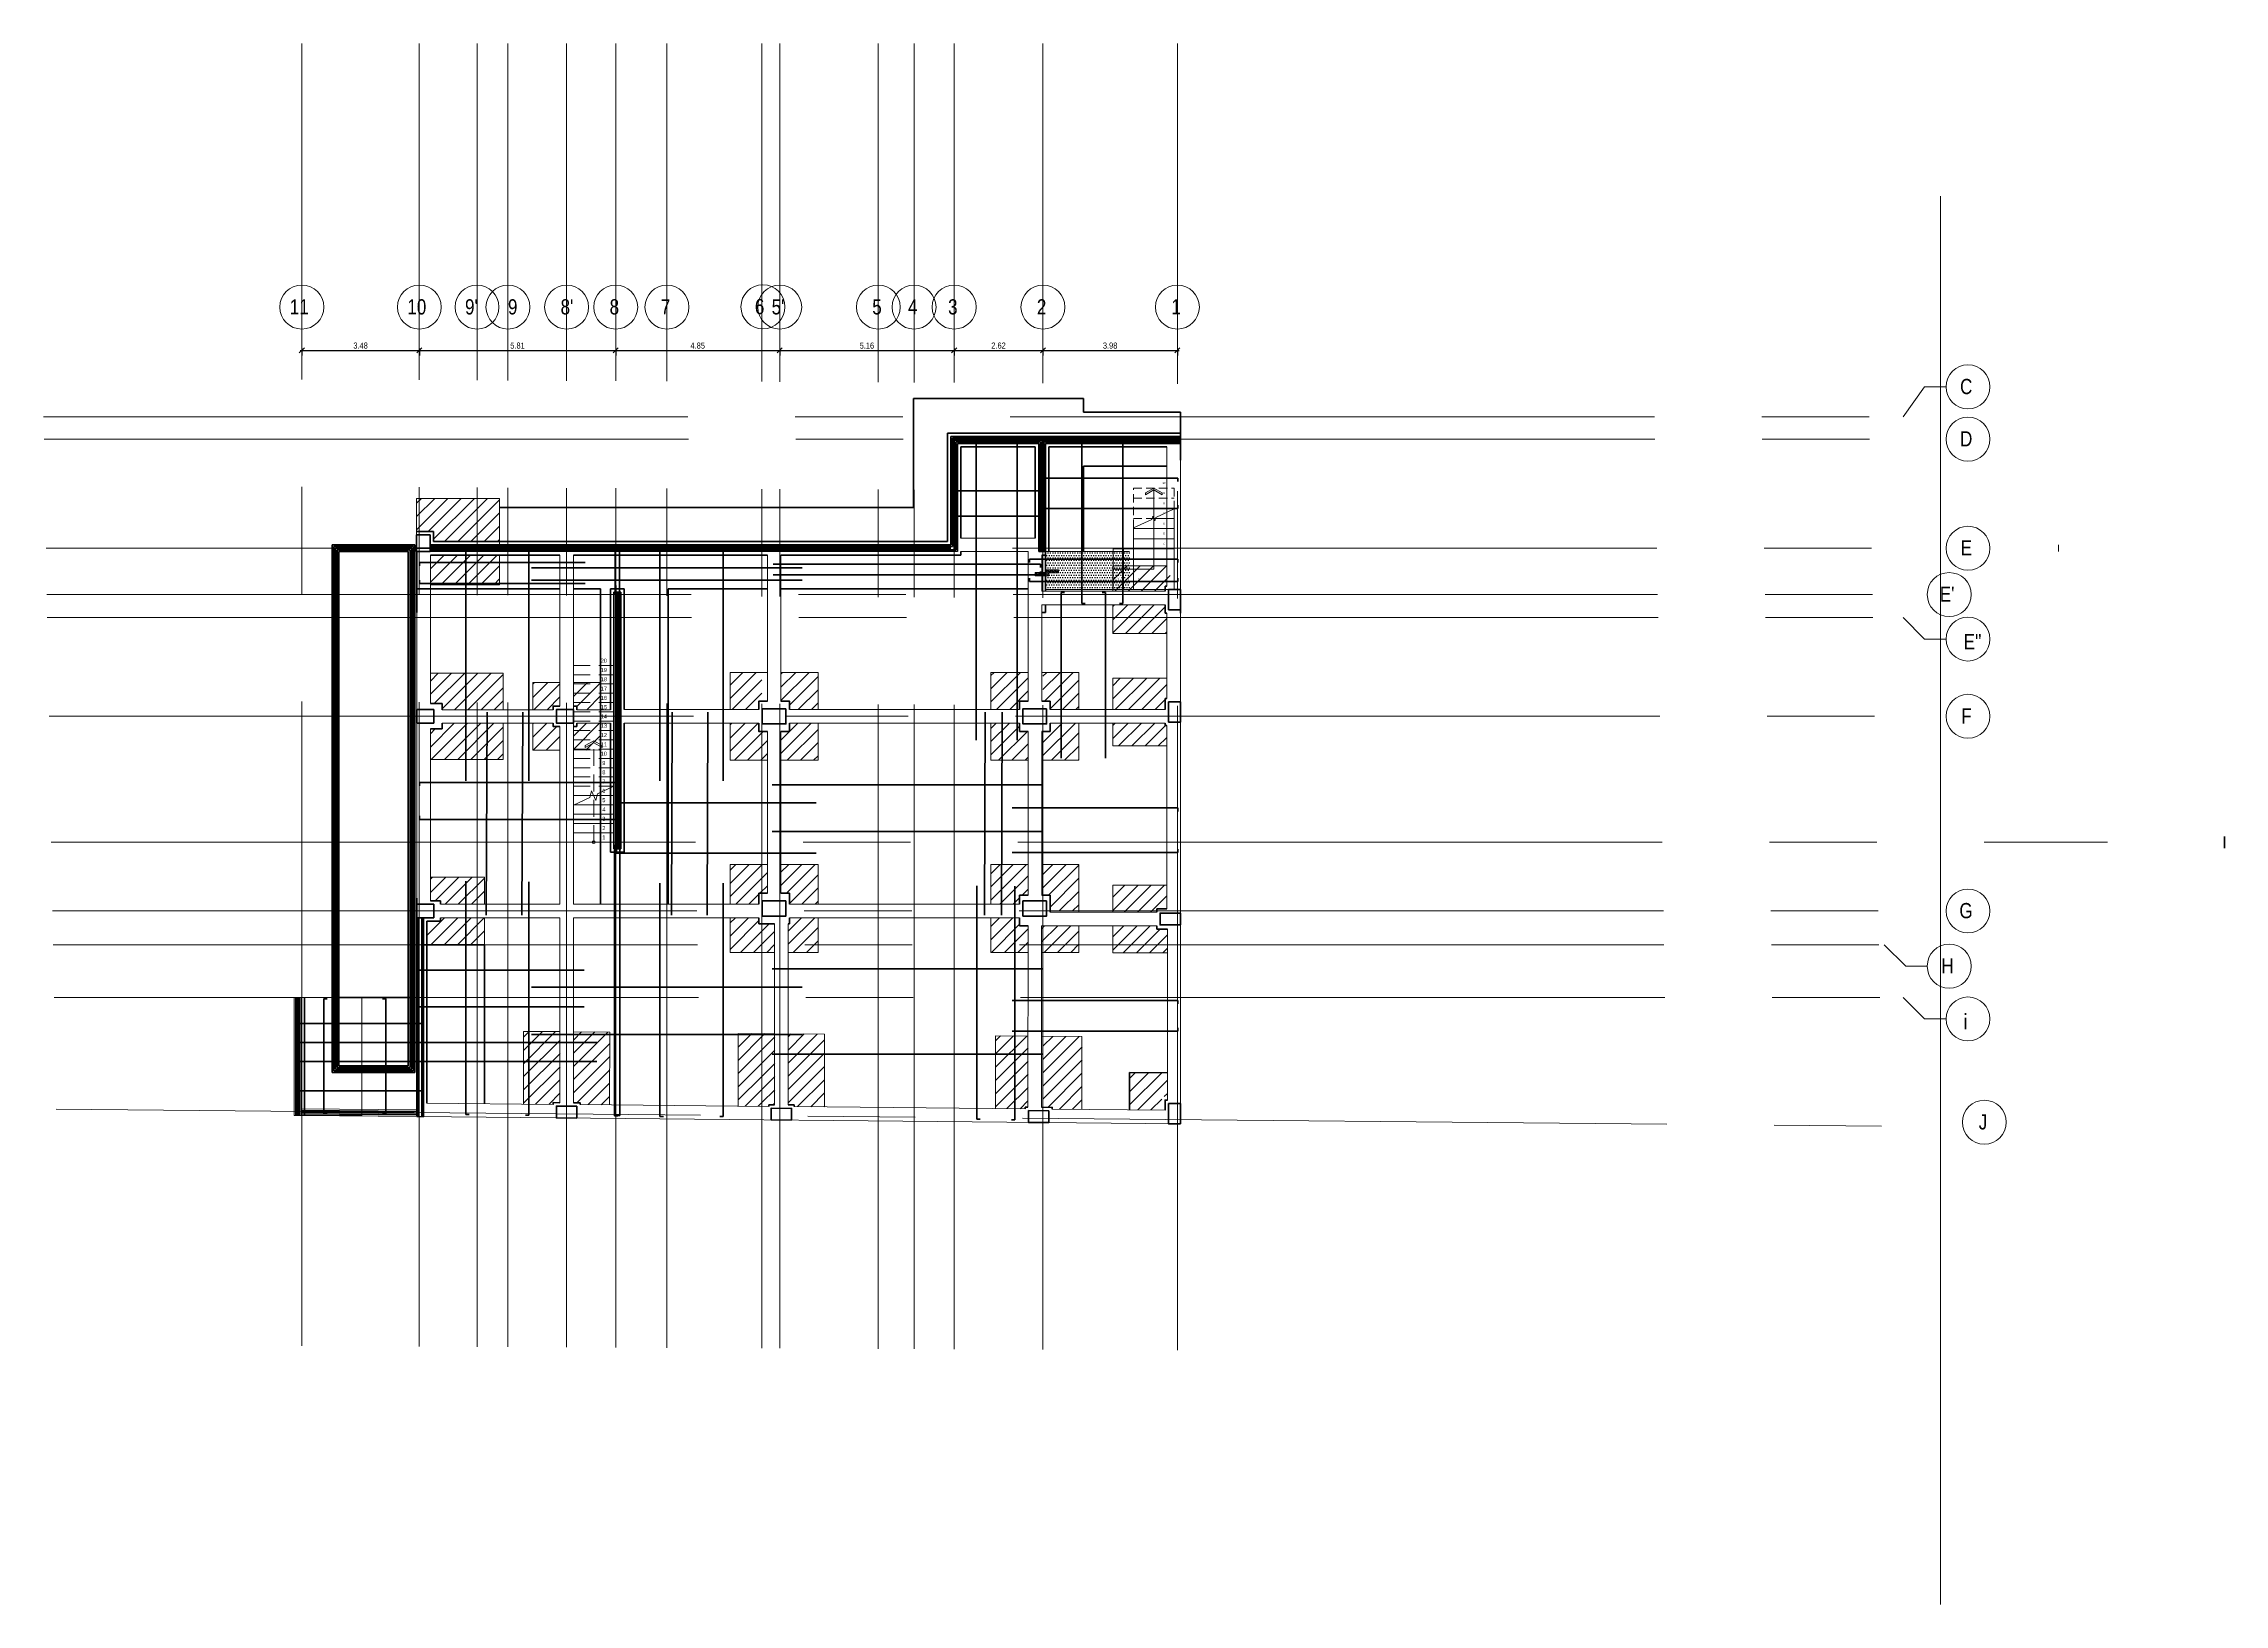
# Model space of a CAD drawing. Header units: millimetres. Extents: x 1130 to 2176, y -195 to 376.
# Drawn here: x 1835.4 to 1899.9, y 280.8 to 326.9 of the extents above; entities that cross this region are included whole.
import ezdxf

# ---------------------------------------------------------------- set-up
doc = ezdxf.new("R2010")
doc.units = ezdxf.units.MM
for name, pattern in [('Basculante', [0.003969, 0.002381, -0.001587]), ('CENTER2', [28.575, 19.05, -3.175, 3.175, -3.175]), ('DASHED', [0.75, 0.5, -0.25]), ('HIDDEN', [0.375, 0.25, -0.125])]:
    doc.linetypes.add(name, pattern=pattern)
for name, color, linetype, lineweight in [('A-ANNO-DIMS', 7, 'Continuous', 9), ('A-WALL', 1, 'Continuous', 9), ('EDIS-BORDE DE LOSA', 3, 'Continuous', 9), ('EDIS-COLUMNAS SOTANO', 7, 'Continuous', 40), ('EDIS-EJES COLUMNAS', 9, 'CENTER2', 15), ('EDIS-ESCALERA', 2, 'Continuous', 15), ('EDIS-PANTALLAS', 3, 'Continuous', 15), ('EDIS-PEDESTALES', 4, 'Continuous', 13), ('EDIS-PL-DIMENSION', 8, 'Continuous', 13), ('EDIS-REFUERZO HORIZONTAL', 7, 'Continuous', 40), ('EDIS-REFUERZO-VERTICAL', 7, 'Continuous', 40), ('EDIS-SIM', 42, 'Continuous', 15), ('EDIS-VIGAS DE CARGA', 4, 'Continuous', 13), ('EDIS-VIGAS RIOSTRAS', 6, 'Continuous', 13), ('EDIS-ZAPATAS F-1', 4, 'Continuous', 20), ('EDIS-ZAPATAS F-3', 2, 'Continuous', 20), ('EDIS-ZAPATAS-F-2', 1, 'Continuous', 20), ('S-GRID', 3, 'Continuous', 9), ('S-GRID-IDEN', 3, 'Continuous', 9), ('S-STRS-ANNO', 7, 'Continuous', 9), ('vista', 7, 'Continuous', 9)]:
    doc.layers.add(name, color=color, linetype=linetype, lineweight=lineweight)
for name, color, linetype in [('EDIS-COLUMNAS PB', 7, 'CENTER2'), ('EDIS-HATCH ESTRUCTURA', 8, 'Continuous'), ('EDIS-MURO PERIMETRAL', 3, 'Continuous'), ('TEXTURA', 8, 'Continuous')]:
    doc.layers.add(name, color=color, linetype=linetype)
doc.styles.add('ARIAL', font='arial.ttf')
doc.styles.add('Arial_2', font='arial.ttf', dxfattribs={"width": 0.8, "height": 0.18})
doc.dimstyles.new('Lineal_-_3_mm_Arial', dxfattribs={"dimscale": 0.3048, "dimtxt": 0.18, "dimasz": 0.492126, "dimexe": 0.492126, "dimexo": 0.164042, "dimgap": 0.164042, "dimtad": 1, "dimrnd": 0.01, "dimzin": 0, "dimdsep": 46, "dimtxsty": 'Arial_2', "dimblk1": 'OBLIQUE', "dimblk2": 'OBLIQUE', "dimsah": 1, "dimcen": 0.09, "dimdle": 0.164042, "dimclrt": 2, "dimazin": 0, "dimtfac": 1, "dimtix": 1, "dimtmove": 0, "dimatfit": 3, "dimfxl": 1, "dimtvp": 1, "dimtfill": 1, "dimtolj": 1, "dimtzin": 0, "dimarcsym": 2})

# ---------------------------------------------------------------- blocks, each defined once
blk = doc.blocks.new('Rejilla - M_Extremo inicial de rejilla - Círculo-45800-PLANTA SOTANO -3_25')
at = {"layer": 'S-GRID-IDEN'}
blk.add_circle((0, 0), 0.0065, dxfattribs=at)
blk = doc.blocks.new('_Oblique')
at = {"color": 0, "linetype": 'ByBlock', "lineweight": -2}
blk.add_line((-0.5, -0.5), (0.5, 0.5), dxfattribs=at)
blk = doc.blocks.new('*D255')
at = {"layer": 'A-ANNO-DIMS', "color": 0, "lineweight": -2, "transparency": 16777216}
for p, q in [((1862.271, 317.876), (1864.996, 317.876)), ((1862.321, 317.932), (1862.321, 317.726)), ((1864.946, 317.932), (1864.946, 317.726))]:
    blk.add_line(p, q, dxfattribs=at)
at = {"layer": 'Defpoints', "color": 0, "transparency": 16777216}
for p in [(1862.321, 317.982), (1864.946, 317.982), (1864.946, 317.876)]:
    blk.add_point(p, dxfattribs=at)
at = {"layer": 'A-ANNO-DIMS', "color": 0, "lineweight": -2, "transparency": 16777216, "xscale": 0.15, "yscale": 0.15, "zscale": 0.15, "rotation": 180}
blk.add_blockref('_Oblique', (1862.321, 317.876), dxfattribs=at)
at = {"layer": 'A-ANNO-DIMS', "color": 0, "lineweight": -2, "transparency": 16777216, "xscale": 0.15, "yscale": 0.15, "zscale": 0.15}
blk.add_blockref('_Oblique', (1864.946, 317.876), dxfattribs=at)
at = {"layer": 'A-ANNO-DIMS', "color": 2, "transparency": 16777216, "insert": (1863.633, 318.018), "char_height": 0.18, "width": 0.46109, "attachment_point": 5, "style": 'Arial_2', "bg_fill": 3, "box_fill_scale": 1.1, "bg_fill_color": 256, "bg_fill_true_color": 13158600, "bg_fill_transparency": 0}
blk.add_mtext('\\A1;2.62', dxfattribs=at)
blk = doc.blocks.new('*D256')
at = {"layer": 'A-ANNO-DIMS', "color": 0, "lineweight": -2, "transparency": 16777216}
for p, q in [((1864.896, 317.876), (1868.971, 317.876)), ((1864.946, 317.932), (1864.946, 317.726)), ((1868.921, 317.932), (1868.921, 317.726))]:
    blk.add_line(p, q, dxfattribs=at)
at = {"layer": 'Defpoints', "color": 0, "transparency": 16777216}
for p in [(1864.946, 317.982), (1868.921, 317.982), (1868.921, 317.876)]:
    blk.add_point(p, dxfattribs=at)
at = {"layer": 'A-ANNO-DIMS', "color": 0, "lineweight": -2, "transparency": 16777216, "xscale": 0.15, "yscale": 0.15, "zscale": 0.15, "rotation": 180}
blk.add_blockref('_Oblique', (1864.946, 317.876), dxfattribs=at)
at = {"layer": 'A-ANNO-DIMS', "color": 0, "lineweight": -2, "transparency": 16777216, "xscale": 0.15, "yscale": 0.15, "zscale": 0.15}
blk.add_blockref('_Oblique', (1868.921, 317.876), dxfattribs=at)
at = {"layer": 'A-ANNO-DIMS', "color": 2, "transparency": 16777216, "insert": (1866.933, 318.018), "char_height": 0.18, "width": 0.46109, "attachment_point": 5, "style": 'Arial_2', "bg_fill": 3, "box_fill_scale": 1.1, "bg_fill_color": 256, "bg_fill_true_color": 13158600, "bg_fill_transparency": 0}
blk.add_mtext('\\A1;3.98', dxfattribs=at)
blk = doc.blocks.new('*D257')
at = {"layer": 'A-ANNO-DIMS', "color": 0, "lineweight": -2, "transparency": 16777216}
for p, q in [((1842.984, 317.876), (1846.559, 317.876)), ((1843.034, 317.932), (1843.034, 317.726)), ((1846.509, 317.932), (1846.509, 317.726))]:
    blk.add_line(p, q, dxfattribs=at)
at = {"layer": 'Defpoints', "color": 0, "transparency": 16777216}
for p in [(1843.034, 317.982), (1846.509, 317.982), (1846.509, 317.876)]:
    blk.add_point(p, dxfattribs=at)
at = {"layer": 'A-ANNO-DIMS', "color": 0, "lineweight": -2, "transparency": 16777216, "xscale": 0.15, "yscale": 0.15, "zscale": 0.15, "rotation": 180}
blk.add_blockref('_Oblique', (1843.034, 317.876), dxfattribs=at)
at = {"layer": 'A-ANNO-DIMS', "color": 0, "lineweight": -2, "transparency": 16777216, "xscale": 0.15, "yscale": 0.15, "zscale": 0.15}
blk.add_blockref('_Oblique', (1846.509, 317.876), dxfattribs=at)
at = {"layer": 'A-ANNO-DIMS', "color": 2, "transparency": 16777216, "insert": (1844.772, 318.018), "char_height": 0.18, "width": 0.46109, "attachment_point": 5, "style": 'Arial_2', "bg_fill": 3, "box_fill_scale": 1.1, "bg_fill_color": 256, "bg_fill_true_color": 13158600, "bg_fill_transparency": 0}
blk.add_mtext('\\A1;3.48', dxfattribs=at)
blk = doc.blocks.new('*D258')
at = {"layer": 'A-ANNO-DIMS', "color": 0, "lineweight": -2, "transparency": 16777216}
for p, q in [((1846.459, 317.876), (1852.364, 317.876)), ((1846.509, 317.932), (1846.509, 317.726)), ((1852.314, 317.932), (1852.314, 317.726))]:
    blk.add_line(p, q, dxfattribs=at)
at = {"layer": 'Defpoints', "color": 0, "transparency": 16777216}
for p in [(1846.509, 317.982), (1852.314, 317.982), (1852.314, 317.876)]:
    blk.add_point(p, dxfattribs=at)
at = {"layer": 'A-ANNO-DIMS', "color": 0, "lineweight": -2, "transparency": 16777216, "xscale": 0.15, "yscale": 0.15, "zscale": 0.15, "rotation": 180}
blk.add_blockref('_Oblique', (1846.509, 317.876), dxfattribs=at)
at = {"layer": 'A-ANNO-DIMS', "color": 0, "lineweight": -2, "transparency": 16777216, "xscale": 0.15, "yscale": 0.15, "zscale": 0.15}
blk.add_blockref('_Oblique', (1852.314, 317.876), dxfattribs=at)
at = {"layer": 'A-ANNO-DIMS', "color": 2, "transparency": 16777216, "insert": (1849.412, 318.018), "char_height": 0.18, "width": 0.46109, "attachment_point": 5, "style": 'Arial_2', "bg_fill": 3, "box_fill_scale": 1.1, "bg_fill_color": 256, "bg_fill_true_color": 13158600, "bg_fill_transparency": 0}
blk.add_mtext('\\A1;5.81', dxfattribs=at)
blk = doc.blocks.new('*D259')
at = {"layer": 'A-ANNO-DIMS', "color": 0, "lineweight": -2, "transparency": 16777216}
for p, q in [((1852.264, 317.876), (1857.214, 317.876)), ((1852.314, 317.932), (1852.314, 317.726)), ((1857.164, 317.932), (1857.164, 317.726))]:
    blk.add_line(p, q, dxfattribs=at)
at = {"layer": 'Defpoints', "color": 0, "transparency": 16777216}
for p in [(1852.314, 317.982), (1857.164, 317.982), (1857.164, 317.876)]:
    blk.add_point(p, dxfattribs=at)
at = {"layer": 'A-ANNO-DIMS', "color": 0, "lineweight": -2, "transparency": 16777216, "xscale": 0.15, "yscale": 0.15, "zscale": 0.15, "rotation": 180}
blk.add_blockref('_Oblique', (1852.314, 317.876), dxfattribs=at)
at = {"layer": 'A-ANNO-DIMS', "color": 0, "lineweight": -2, "transparency": 16777216, "xscale": 0.15, "yscale": 0.15, "zscale": 0.15}
blk.add_blockref('_Oblique', (1857.164, 317.876), dxfattribs=at)
at = {"layer": 'A-ANNO-DIMS', "color": 2, "transparency": 16777216, "insert": (1854.739, 318.018), "char_height": 0.18, "width": 0.46109, "attachment_point": 5, "style": 'Arial_2', "bg_fill": 3, "box_fill_scale": 1.1, "bg_fill_color": 256, "bg_fill_true_color": 13158600, "bg_fill_transparency": 0}
blk.add_mtext('\\A1;4.85', dxfattribs=at)
blk = doc.blocks.new('*D260')
at = {"layer": 'A-ANNO-DIMS', "color": 0, "lineweight": -2, "transparency": 16777216}
for p, q in [((1857.114, 317.876), (1862.371, 317.876)), ((1857.164, 317.932), (1857.164, 317.726)), ((1862.321, 317.932), (1862.321, 317.726))]:
    blk.add_line(p, q, dxfattribs=at)
at = {"layer": 'Defpoints', "color": 0, "transparency": 16777216}
for p in [(1857.164, 317.982), (1862.321, 317.982), (1862.321, 317.876)]:
    blk.add_point(p, dxfattribs=at)
at = {"layer": 'A-ANNO-DIMS', "color": 0, "lineweight": -2, "transparency": 16777216, "xscale": 0.15, "yscale": 0.15, "zscale": 0.15, "rotation": 180}
blk.add_blockref('_Oblique', (1857.164, 317.876), dxfattribs=at)
at = {"layer": 'A-ANNO-DIMS', "color": 0, "lineweight": -2, "transparency": 16777216, "xscale": 0.15, "yscale": 0.15, "zscale": 0.15}
blk.add_blockref('_Oblique', (1862.321, 317.876), dxfattribs=at)
at = {"layer": 'A-ANNO-DIMS', "color": 2, "transparency": 16777216, "insert": (1859.742, 318.018), "char_height": 0.18, "width": 0.46109, "attachment_point": 5, "style": 'Arial_2', "bg_fill": 3, "box_fill_scale": 1.1, "bg_fill_color": 256, "bg_fill_true_color": 13158600, "bg_fill_transparency": 0}
blk.add_mtext('\\A1;5.16', dxfattribs=at)

msp = doc.modelspace()

# ---------------------------------------------------------------- hatches: boundary and pattern name
at = {"layer": 'EDIS-HATCH ESTRUCTURA'}
h = msp.add_hatch(dxfattribs=at)
h.set_pattern_fill('ANSI31', color=256, scale=0.01215, angle=-90, style=0)
h.set_pattern_definition([(315, (1869.7621, 878.732617), (0.027277528, 0.027277528), [])])
h.paths.add_polyline_path([(1865.021, 311.309), (1865.021, 311.392), (1865.41, 311.392), (1865.41, 311.295), (1865.118, 311.295), (1865.118, 311.212), (1864.72, 311.212), (1864.72, 311.309)])
at = {"layer": 'EDIS-ZAPATAS F-1'}
h = msp.add_hatch(dxfattribs=at)
h.set_pattern_fill('ANSI31', color=256, scale=0.087)
h.paths.add_polyline_path([(1856.639, 308.358), (1855.699, 308.358), (1855.699, 307.258), (1856.549, 307.258), (1856.549, 307.508), (1856.639, 307.508)])
h.paths.add_polyline_path([(1858.299, 308.358), (1857.199, 308.358), (1857.199, 307.508), (1857.449, 307.508), (1857.449, 307.258), (1858.299, 307.258)])
h.paths.add_polyline_path([(1858.299, 306.858), (1857.449, 306.858), (1857.449, 306.608), (1857.199, 306.608), (1857.199, 305.758), (1858.299, 305.758)])
h.paths.add_polyline_path([(1856.639, 306.608), (1856.549, 306.608), (1856.549, 306.858), (1855.699, 306.858), (1855.699, 305.758), (1856.639, 305.758)])
h.paths.add_polyline_path([(1856.799, 306.608), (1856.639, 306.608), (1856.639, 305.758), (1856.799, 305.758)])
h = msp.add_hatch(dxfattribs=at)
h.set_pattern_fill('ANSI31', color=256, scale=0.087)
h.paths.add_polyline_path([(1863.406, 307.258), (1863.406, 308.358), (1864.512, 308.358), (1864.512, 307.508), (1864.256, 307.508), (1864.256, 307.258)])
h.paths.add_polyline_path([(1866.006, 307.258), (1866.006, 308.358), (1864.946, 308.358), (1864.946, 307.508), (1865.156, 307.508), (1865.156, 307.258)])
h.paths.add_polyline_path([(1866.006, 306.858), (1865.156, 306.858), (1865.156, 306.608), (1864.946, 306.608), (1864.946, 305.758), (1866.006, 305.758)])
h.paths.add_polyline_path([(1864.256, 306.608), (1864.256, 306.858), (1863.406, 306.858), (1863.406, 305.758), (1864.512, 305.758), (1864.512, 306.608)])
h = msp.add_hatch(dxfattribs=at)
h.set_pattern_fill('ANSI31', color=256, scale=0.087)
h.paths.add_polyline_path([(1856.639, 302.677), (1855.699, 302.677), (1855.699, 301.502), (1856.549, 301.502), (1856.549, 301.827), (1856.639, 301.827)])
h.paths.add_polyline_path([(1856.799, 302.677), (1856.639, 302.677), (1856.639, 301.827), (1856.799, 301.827)])
h.paths.add_polyline_path([(1858.299, 302.677), (1857.199, 302.677), (1857.199, 301.827), (1857.449, 301.827), (1857.449, 301.502), (1858.299, 301.502)])
h.paths.add_polyline_path([(1858.299, 301.102), (1857.449, 301.102), (1857.449, 300.927), (1857.414, 300.927), (1857.414, 300.305), (1858.299, 300.305)])
h.paths.add_polyline_path([(1858.299, 300.305), (1857.414, 300.305), (1857.414, 300.077), (1858.299, 300.077)])
h.paths.add_polyline_path([(1856.639, 300.927), (1856.549, 300.927), (1856.549, 301.102), (1855.699, 301.102), (1855.699, 300.305), (1856.639, 300.305)])
h.paths.add_polyline_path([(1856.639, 300.305), (1855.699, 300.305), (1855.699, 300.077), (1856.639, 300.077)])
h.paths.add_polyline_path([(1857.014, 300.305), (1856.639, 300.305), (1856.639, 300.077), (1857.014, 300.077)])
h.paths.add_polyline_path([(1857.014, 300.927), (1856.639, 300.927), (1856.639, 300.305), (1857.014, 300.305)])
h = msp.add_hatch(dxfattribs=at)
h.set_pattern_fill('ANSI31', color=256, scale=0.087)
h.paths.add_polyline_path([(1866.006, 300.867), (1864.946, 300.867), (1864.946, 300.305), (1866.006, 300.305)])
h.paths.add_polyline_path([(1866.006, 300.305), (1864.946, 300.305), (1864.946, 300.077), (1866.006, 300.077)])
h.paths.add_polyline_path([(1864.946, 300.305), (1864.906, 300.305), (1864.906, 300.077), (1864.946, 300.077)])
h.paths.add_polyline_path([(1864.946, 300.867), (1864.906, 300.867), (1864.906, 300.305), (1864.946, 300.305)])
h.paths.add_polyline_path([(1864.506, 300.867), (1864.256, 300.867), (1864.256, 301.102), (1863.406, 301.102), (1863.406, 300.305), (1864.506, 300.305)])
h.paths.add_polyline_path([(1864.506, 300.305), (1863.406, 300.305), (1863.406, 300.077), (1864.505, 300.077)])
h.paths.add_polyline_path([(1866.006, 302.677), (1864.946, 302.677), (1864.946, 301.767), (1865.156, 301.767), (1865.156, 301.302), (1866.006, 301.302)])
h = msp.add_hatch(dxfattribs=at)
h.set_pattern_fill('ANSI31', color=256, scale=0.087)
h.paths.add_polyline_path([(1864.512, 301.767), (1864.256, 301.767), (1864.256, 301.502), (1863.406, 301.502), (1863.406, 302.677), (1864.512, 302.677)])
at = {"layer": 'EDIS-ZAPATAS F-3', "lineweight": 35}
h = msp.add_hatch(dxfattribs=at)
h.set_pattern_fill('ANSI31', color=5, scale=0.087)
h.paths.add_polyline_path([(1868.459, 295.814), (1868.626, 295.814), (1868.626, 296.515), (1867.509, 296.525), (1867.507, 295.425), (1868.459, 295.416)])
at = {"layer": 'EDIS-ZAPATAS-F-2'}
h = msp.add_hatch(dxfattribs=at)
h.set_pattern_fill('ANSI31', color=256, scale=0.087)
h.set_pattern_definition([(45, (-0.105, 5.16623), (-0.19532057, 0.19532057), [])])
h.paths.add_polyline_path([(1847.079, 311.827), (1846.834, 311.827), (1846.834, 310.949), (1848.879, 310.949), (1848.879, 311.827)])
h.paths.add_polyline_path([(1846.929, 312.524), (1846.929, 312.227), (1848.879, 312.227), (1848.879, 313.499), (1846.429, 313.499), (1846.429, 312.524)])
h = msp.add_hatch(dxfattribs=at)
h.set_pattern_fill('ANSI31', color=2, scale=0.087)
h.paths.add_polyline_path([(1868.708, 311.505), (1867.008, 311.51), (1867.009, 310.808), (1868.559, 310.808), (1868.559, 310.908), (1868.709, 310.908)])
h.paths.add_polyline_path([(1868.559, 310.808), (1867.009, 310.808), (1867.009, 310.758), (1868.559, 310.758)])
h.paths.add_polyline_path([(1868.609, 310.108), (1868.559, 310.108), (1868.559, 310.358), (1867.009, 310.358), (1867.009, 309.977), (1868.609, 309.977)])
h.paths.add_polyline_path([(1868.609, 309.977), (1867.009, 309.977), (1867.009, 309.508), (1868.609, 309.508)])
h.paths.add_polyline_path([(1868.61, 308.184), (1867.01, 308.182), (1867.009, 307.256), (1868.309, 307.258), (1868.609, 307.258)])
h.paths.add_polyline_path([(1868.584, 306.783), (1868.309, 306.858), (1867.009, 306.856), (1867.009, 306.182), (1868.609, 306.184)])
h.paths.add_polyline_path([(1868.626, 300.767), (1868.309, 300.767), (1868.309, 300.867), (1867.009, 300.867), (1867.009, 300.067), (1868.626, 300.067)])
h.paths.add_polyline_path([(1868.609, 302.067), (1867.009, 302.067), (1867.009, 301.302), (1868.309, 301.302), (1868.309, 301.367), (1868.609, 301.367)])
h.paths.add_polyline_path([(1868.309, 301.302), (1867.009, 301.302), (1867.009, 301.267), (1868.309, 301.267)])
h = msp.add_hatch(dxfattribs=at)
h.set_pattern_fill('ANSI31', color=256, scale=0.087)
h.paths.add_polyline_path([(1847.184, 306.683), (1846.834, 306.683), (1846.834, 305.783), (1848.984, 305.783), (1848.984, 306.854), (1847.184, 306.854)])
h.paths.add_polyline_path([(1847.184, 307.433), (1847.184, 307.254), (1848.984, 307.254), (1848.984, 308.333), (1846.834, 308.333), (1846.834, 307.433)])
h = msp.add_hatch(dxfattribs=at)
h.set_pattern_fill('ANSI31', color=2, scale=0.087)
h.paths.add_polyline_path([(1850.664, 308.058), (1849.864, 308.058), (1849.864, 307.254), (1850.464, 307.254), (1850.464, 307.358), (1850.664, 307.358)])
h.paths.add_polyline_path([(1850.664, 306.758), (1850.464, 306.758), (1850.464, 306.854), (1849.864, 306.854), (1849.864, 306.058), (1850.664, 306.058)])
h.paths.add_polyline_path([(1851.864, 306.639), (1851.064, 306.639), (1851.064, 306.058), (1851.864, 306.058)])
h.paths.add_polyline_path([(1851.864, 306.854), (1851.164, 306.854), (1851.164, 306.758), (1851.064, 306.758), (1851.064, 306.639), (1851.864, 306.639)])
h.paths.add_polyline_path([(1851.864, 307.464), (1851.064, 307.464), (1851.064, 307.358), (1851.164, 307.358), (1851.164, 307.254), (1851.864, 307.254)])
h.paths.add_polyline_path([(1851.864, 308.058), (1851.064, 308.058), (1851.064, 307.464), (1851.864, 307.464)])
h = msp.add_hatch(dxfattribs=at)
h.set_pattern_fill('ANSI31', color=2, scale=0.087)
h.paths.add_polyline_path([(1848.434, 302.301), (1846.834, 302.303), (1846.834, 301.602), (1847.034, 301.602), (1847.034, 301.502), (1848.434, 301.501)])
h.paths.add_polyline_path([(1846.734, 301.002), (1846.734, 300.305), (1848.434, 300.305), (1848.434, 301.099), (1847.034, 301.099), (1847.034, 301.002)])
h = msp.add_hatch(dxfattribs=at)
h.set_pattern_fill('ANSI31', color=256, scale=0.087)
h.paths.add_polyline_path([(1850.674, 297.738), (1849.599, 297.738), (1849.589, 295.588), (1850.464, 295.585), (1850.465, 295.635), (1850.664, 295.633)])
h.paths.add_polyline_path([(1852.141, 297.723), (1851.074, 297.728), (1851.064, 295.629), (1851.265, 295.627), (1851.264, 295.577), (1852.132, 295.573)])
h.paths.add_polyline_path([(1857.021, 297.673), (1856.646, 297.676), (1856.639, 295.527), (1856.839, 295.525), (1856.839, 295.573), (1857.014, 295.573)])
h.paths.add_polyline_path([(1856.646, 297.678), (1855.946, 297.679), (1855.939, 295.529), (1856.639, 295.527)])
h.paths.add_polyline_path([(1858.491, 297.663), (1857.424, 297.67), (1857.414, 295.567), (1857.589, 295.567), (1857.588, 295.518), (1858.481, 295.513)])
h.paths.add_polyline_path([(1864.512, 297.604), (1863.557, 297.611), (1863.547, 295.461), (1864.421, 295.454), (1864.422, 295.501), (1864.503, 295.501)])
h.paths.add_polyline_path([(1866.106, 297.591), (1864.956, 297.597), (1864.946, 295.496), (1865.222, 295.494), (1865.221, 295.447), (1866.095, 295.443)])
at = {"layer": 'TEXTURA'}
h = msp.add_hatch(dxfattribs=at)
h.set_pattern_fill('DOTS', color=256, scale=0.046)
h.paths.add_polyline_path([(1867.024, 311.928), (1865.021, 311.927), (1865.021, 311.707), (1867.024, 311.707)])
h.paths.add_polyline_path([(1867.009, 311.51), (1867.024, 311.51), (1867.024, 311.707), (1865.021, 311.707), (1865.021, 311.392), (1865.41, 311.392), (1865.41, 311.295), (1865.118, 311.295), (1865.118, 311.212), (1865.021, 311.212), (1865.021, 311.041), (1867.009, 311.041)])
h.paths.add_polyline_path([(1867.009, 311.041), (1865.021, 311.041), (1865.021, 310.808), (1867.009, 310.808)])
h.paths.add_polyline_path([(1867.324, 311.707), (1867.024, 311.707), (1867.024, 311.51), (1867.324, 311.509)])
h.paths.add_polyline_path([(1867.324, 311.928), (1867.024, 311.928), (1867.024, 311.707), (1867.324, 311.707)])
h.paths.add_polyline_path([(1867.51, 311.928), (1867.324, 311.928), (1867.324, 311.707), (1867.51, 311.707)])
h.paths.add_polyline_path([(1867.51, 311.707), (1867.324, 311.707), (1867.324, 311.509), (1867.51, 311.509)])
h.paths.add_polyline_path([(1867.51, 311.408), (1867.324, 311.408), (1867.324, 311.041), (1867.51, 311.041)])
h.paths.add_polyline_path([(1867.51, 311.041), (1867.324, 311.041), (1867.324, 310.808), (1867.51, 310.808)])
h.paths.add_polyline_path([(1867.324, 311.041), (1867.024, 311.041), (1867.024, 310.808), (1867.324, 310.808)])
h.paths.add_polyline_path([(1867.324, 311.408), (1867.024, 311.408), (1867.024, 311.041), (1867.324, 311.041)])
h.paths.add_polyline_path([(1867.324, 311.509), (1867.024, 311.51), (1867.024, 311.408), (1867.324, 311.408)])
h.paths.add_polyline_path([(1867.51, 311.509), (1867.324, 311.509), (1867.324, 311.408), (1867.51, 311.408)])
h.paths.add_polyline_path([(1867.434, 311.046), (1867.51, 311.046), (1867.51, 311.169), (1867.434, 311.169)], flags=24)
h.paths.add_polyline_path([(1867.128, 311.046), (1867.204, 311.046), (1867.204, 311.169), (1867.128, 311.169)], flags=24)

# ---------------------------------------------------------------- linework, layer by layer
at = {"layer": 'A-WALL', "lineweight": 35}
for p, q in [((1862.424, 312.127), (1862.421, 312.127)), ((1852.264, 310.212), (1852.264, 303.139))]:
    msp.add_line(p, q, dxfattribs=at)
at = {"layer": 'EDIS-BORDE DE LOSA'}
for p, q in [((1842.81, 295.253), (1842.81, 298.745)), ((1843.01, 295.251), (1843.01, 298.745)), ((1843.01, 295.451), (1846.436, 295.422)), ((1842.96, 295.251), (1842.81, 295.253)), ((1843.01, 295.251), (1846.434, 295.222))]:
    msp.add_line(p, q, dxfattribs=at)
at = {"layer": 'EDIS-BORDE DE LOSA', "linetype": 'CENTER2'}
msp.add_lwpolyline([(1868.659, 310.808), (1865.021, 310.808), (1865.021, 311.927), (1867.51, 311.928)], dxfattribs=at)
at = {"layer": 'EDIS-BORDE DE LOSA'}
msp.add_lwpolyline([(1865.41, 311.392), (1865.021, 311.392), (1865.021, 311.309), (1864.72, 311.309), (1864.72, 311.212), (1865.118, 311.212), (1865.118, 311.295), (1865.41, 311.295), (1865.41, 311.392)], dxfattribs=at)
at = {"layer": 'EDIS-COLUMNAS PB', "lineweight": 35}
msp.add_lwpolyline([(1846.429, 311.927), (1846.829, 311.927), (1846.829, 312.424), (1846.429, 312.424)], close=True, dxfattribs=at)
at = {"layer": 'EDIS-COLUMNAS SOTANO', "lineweight": 35}
for points in [[(1869.009, 310.808), (1868.659, 310.808), (1868.659, 310.208), (1869.009, 310.208)], [(1851.064, 307.258), (1850.564, 307.258), (1850.564, 306.858), (1851.064, 306.858)], [(1857.349, 307.283), (1856.649, 307.283), (1856.649, 306.833), (1857.349, 306.833)], [(1865.056, 307.283), (1864.356, 307.283), (1864.356, 306.833), (1865.056, 306.833)], [(1868.659, 306.883), (1869.009, 306.883), (1869.009, 307.483), (1868.659, 307.483)], [(1846.434, 301.502), (1846.434, 301.102), (1846.934, 301.102), (1846.934, 301.502)], [(1857.349, 301.602), (1856.649, 301.602), (1856.649, 301.152), (1857.349, 301.152)], [(1865.056, 301.602), (1864.356, 301.602), (1864.356, 301.152), (1865.056, 301.152)], [(1869.009, 301.242), (1868.409, 301.242), (1868.409, 300.892), (1869.009, 300.892)], [(1851.161, 295.178), (1851.164, 295.528), (1850.564, 295.534), (1850.561, 295.184)], [(1857.511, 295.117), (1857.514, 295.467), (1856.914, 295.473), (1856.911, 295.123)], [(1865.121, 295.395), (1864.521, 295.4), (1864.517, 295.05), (1865.117, 295.045)]]:
    msp.add_lwpolyline(points, close=True, dxfattribs=at)
for points in [[(1846.934, 306.858), (1846.934, 307.258), (1846.434, 307.258)], [(1846.434, 307.258), (1846.434, 306.858), (1846.934, 306.858)], [(1868.659, 295.611), (1869.009, 295.611), (1869.009, 295.011), (1868.658, 295.011), (1868.658, 295.611)]]:
    msp.add_lwpolyline(points, dxfattribs=at)
at = {"layer": 'EDIS-EJES COLUMNAS'}
for p, q in [((1843.034, 288.445), (1843.034, 326.947)), ((1852.314, 288.399), (1852.314, 326.947)), ((1857.164, 288.374), (1857.164, 326.947)), ((1864.946, 288.335), (1864.946, 326.947)), ((1868.921, 288.315), (1868.921, 326.947)), ((1835.4, 315.912), (1891.479, 315.912)), ((1835.412, 315.252), (1891.479, 315.252)), ((1835.471, 312.027), (1891.479, 312.027)), ((1835.495, 310.658), (1891.479, 310.658)), ((1835.508, 309.977), (1890.376, 309.977)), ((1835.56, 307.058), (1891.479, 307.058)), ((1835.628, 303.334), (1896.42, 303.334)), ((1835.665, 301.302), (1891.479, 301.302)), ((1835.683, 300.305), (1891.479, 300.305)), ((1835.711, 298.745), (1891.479, 298.745)), ((1835.771, 295.442), (1891.479, 294.921))]:
    msp.add_line(p, q, dxfattribs=at)
at = {"layer": 'EDIS-ESCALERA', "linetype": 'HIDDEN'}
for p, q in [((1867.624, 313.808), (1868.824, 313.808)), ((1867.624, 312.628), (1867.624, 313.808)), ((1867.624, 313.508), (1868.824, 313.508)), ((1868.824, 313.808), (1868.824, 313.188)), ((1867.624, 313.208), (1868.824, 313.208)), ((1867.624, 312.908), (1868.174, 312.908)), ((1868.224, 312.908), (1868.275, 312.908))]:
    msp.add_line(p, q, dxfattribs=at)
at = {"layer": 'EDIS-ESCALERA'}
for p, q in [((1867.974, 313.663), (1868.224, 313.808)), ((1867.974, 313.606), (1868.224, 313.75)), ((1867.974, 313.606), (1867.974, 313.663)), ((1868.474, 313.663), (1868.224, 313.808)), ((1868.224, 311.408), (1868.224, 313.808)), ((1868.474, 313.606), (1868.224, 313.75)), ((1868.474, 313.606), (1868.474, 313.663)), ((1868.168, 312.881), (1867.624, 312.628)), ((1868.191, 312.979), (1868.168, 312.881)), ((1868.174, 312.908), (1868.824, 312.908)), ((1868.257, 312.837), (1868.191, 312.979)), ((1868.281, 312.934), (1868.257, 312.837)), ((1868.824, 313.188), (1868.281, 312.934)), ((1868.824, 313.188), (1868.824, 310.808)), ((1867.624, 312.628), (1867.624, 310.808)), ((1867.624, 312.608), (1868.824, 312.608)), ((1867.624, 312.308), (1868.824, 312.308)), ((1867.024, 312.008), (1867.024, 310.808)), ((1867.024, 312.008), (1868.824, 312.008)), ((1867.324, 312.008), (1867.324, 310.808)), ((1867.624, 310.808), (1868.659, 310.808)), ((1851.064, 308.564), (1851.064, 303.339)), ((1851.414, 306.132), (1851.414, 306.19)), ((1851.914, 306.132), (1851.914, 306.19)), ((1851.064, 304.714), (1852.264, 304.714)), ((1851.064, 304.439), (1852.264, 304.439)), ((1851.064, 304.164), (1852.264, 304.164)), ((1851.064, 303.889), (1852.264, 303.889)), ((1851.064, 303.614), (1852.264, 303.614)), ((1851.064, 303.339), (1852.264, 303.339))]:
    msp.add_line(p, q, dxfattribs=at)
at = {"layer": 'EDIS-ESCALERA', "linetype": 'DASHED'}
for p, q in [((1851.064, 308.564), (1852.264, 308.564)), ((1851.064, 308.289), (1852.264, 308.289)), ((1851.064, 308.014), (1852.264, 308.014)), ((1851.064, 307.739), (1852.264, 307.739)), ((1851.064, 307.464), (1852.264, 307.464)), ((1851.064, 307.189), (1852.264, 307.189)), ((1851.064, 306.914), (1852.264, 306.914)), ((1851.064, 306.639), (1852.264, 306.639)), ((1851.064, 306.364), (1852.264, 306.364)), ((1851.414, 306.19), (1851.664, 306.334)), ((1851.414, 306.132), (1851.664, 306.277)), ((1851.914, 306.19), (1851.664, 306.334)), ((1851.664, 303.339), (1851.664, 306.277)), ((1851.914, 306.132), (1851.664, 306.277)), ((1851.064, 306.089), (1852.264, 306.089)), ((1851.064, 305.814), (1852.264, 305.814)), ((1851.064, 305.539), (1852.264, 305.539)), ((1851.064, 305.264), (1852.264, 305.264)), ((1851.064, 304.989), (1852.254, 304.989))]:
    msp.add_line(p, q, dxfattribs=at)
at = {"layer": 'EDIS-ESCALERA', "linetype": 'Continuous'}
for p, q in [((1852.264, 304.994), (1851.777, 304.767)), ((1851.551, 304.662), (1851.064, 304.435)), ((1851.598, 304.856), (1851.551, 304.662)), ((1851.73, 304.573), (1851.598, 304.856)), ((1851.777, 304.767), (1851.73, 304.573))]:
    msp.add_line(p, q, dxfattribs=at)
at = {"layer": 'EDIS-ESCALERA', "linetype": 'Basculante'}
for p, q in [((1851.074, 304.439), (1852.264, 304.439)), ((1851.564, 304.714), (1851.664, 304.714)), ((1851.765, 304.714), (1852.264, 304.714)), ((1851.064, 304.164), (1852.264, 304.164)), ((1851.064, 303.889), (1852.264, 303.889)), ((1851.064, 303.614), (1852.264, 303.614))]:
    msp.add_line(p, q, dxfattribs=at)
at = {"layer": 'EDIS-ESCALERA'}
msp.add_circle((1851.664, 303.339), 0.0413, dxfattribs=at)
at = {"layer": 'EDIS-MURO PERIMETRAL', "lineweight": 35}
for p, q in [((1862.221, 315.327), (1862.221, 312.127)), ((1869.009, 315.327), (1862.221, 315.327)), ((1869.009, 315.127), (1869.009, 315.327)), ((1865.021, 315.252), (1862.221, 315.252)), ((1862.421, 311.927), (1862.421, 315.127)), ((1862.421, 315.127), (1864.821, 315.127)), ((1864.821, 315.127), (1864.821, 311.927)), ((1864.946, 311.927), (1864.946, 315.127)), ((1865.021, 315.127), (1869.009, 315.127)), ((1865.021, 311.927), (1865.021, 315.127)), ((1843.929, 312.127), (1843.929, 296.527)), ((1846.379, 312.127), (1843.929, 312.127)), ((1846.379, 312.127), (1846.379, 296.527)), ((1862.221, 312.127), (1846.829, 312.127)), ((1844.129, 296.727), (1844.129, 311.927)), ((1844.129, 311.927), (1846.179, 311.927)), ((1846.179, 311.927), (1846.179, 296.727)), ((1862.221, 312.027), (1846.434, 312.027)), ((1864.821, 311.927), (1865.021, 311.927)), ((1852.464, 310.727), (1852.264, 310.727)), ((1852.264, 310.727), (1852.264, 303.139)), ((1852.464, 303.139), (1852.464, 310.727)), ((1852.264, 303.139), (1852.464, 303.139)), ((1846.434, 295.222), (1846.434, 301.102)), ((1846.634, 295.22), (1846.634, 301.102)), ((1843.934, 298.745), (1846.384, 298.745)), ((1846.179, 296.727), (1844.129, 296.727)), ((1843.929, 296.527), (1846.379, 296.527)), ((1846.434, 295.222), (1846.634, 295.22))]:
    msp.add_line(p, q, dxfattribs=at)
at = {"layer": 'EDIS-MURO PERIMETRAL', "color": 252, "lineweight": 35, "true_color": 0x939598}
for p, q in [((1844.034, 312.027), (1846.284, 312.027)), ((1852.314, 303.139), (1852.314, 310.927))]:
    msp.add_line(p, q, dxfattribs=at)
at = {"layer": 'EDIS-MURO PERIMETRAL'}
msp.add_line((1862.421, 311.927), (1846.434, 311.927), dxfattribs=at)
at = {"layer": 'EDIS-PANTALLAS', "color": 252, "lineweight": 35, "true_color": 0x939598}
for p, q in [((1862.271, 315.277), (1862.271, 312.077)), ((1869.009, 315.277), (1862.271, 315.277)), ((1862.321, 315.227), (1864.921, 315.227)), ((1862.321, 311.927), (1862.321, 315.227)), ((1862.371, 311.977), (1862.371, 315.177)), ((1862.371, 315.177), (1864.871, 315.177)), ((1864.871, 315.177), (1864.871, 311.927)), ((1864.921, 315.227), (1864.921, 311.927)), ((1864.971, 311.927), (1864.971, 315.277)), ((1869.009, 315.227), (1864.971, 315.227)), ((1869.009, 315.177), (1864.971, 315.177)), ((1843.984, 312.077), (1843.984, 296.577)), ((1843.984, 312.077), (1846.334, 312.077)), ((1846.334, 312.077), (1846.334, 296.577)), ((1862.271, 312.077), (1846.829, 312.077)), ((1844.034, 312.027), (1844.034, 296.627)), ((1844.084, 311.977), (1844.084, 296.677)), ((1844.084, 311.977), (1846.234, 311.977)), ((1846.234, 311.977), (1846.234, 296.677)), ((1846.284, 312.027), (1846.284, 296.627)), ((1846.829, 311.977), (1862.371, 311.977)), ((1852.314, 310.727), (1852.314, 303.139)), ((1852.364, 310.727), (1852.364, 303.139)), ((1852.414, 310.727), (1852.414, 303.139)), ((1846.484, 295.222), (1846.484, 301.102)), ((1846.584, 295.221), (1846.584, 301.102)), ((1842.86, 295.253), (1842.86, 298.745)), ((1842.91, 295.253), (1842.91, 298.745)), ((1842.96, 295.251), (1842.96, 298.745)), ((1846.284, 296.627), (1844.034, 296.627)), ((1846.234, 296.677), (1844.084, 296.677)), ((1846.334, 296.577), (1843.984, 296.577)), ((1843.008, 295.301), (1846.434, 295.272)), ((1843.009, 295.401), (1846.435, 295.372)), ((1843.009, 295.351), (1846.435, 295.322))]:
    msp.add_line(p, q, dxfattribs=at)
at = {"layer": 'EDIS-PANTALLAS'}
msp.add_line((1894.972, 312.127), (1894.972, 311.927), dxfattribs=at)
at = {"layer": 'EDIS-PANTALLAS', "lineweight": 35}
for p, q in [((1846.434, 311.927), (1846.434, 310.127)), ((1865.021, 311.927), (1865.021, 310.758))]:
    msp.add_line(p, q, dxfattribs=at)
at = {"layer": 'EDIS-PEDESTALES', "lineweight": 35}
for p, q in [((1862.121, 315.427), (1862.121, 312.227)), ((1869.009, 315.427), (1862.121, 315.427)), ((1862.521, 315.027), (1864.721, 315.027)), ((1862.521, 312.327), (1862.521, 315.027)), ((1864.721, 315.027), (1864.721, 312.327)), ((1865.121, 315.027), (1868.609, 315.027)), ((1865.121, 311.927), (1865.121, 315.027)), ((1846.429, 312.524), (1846.929, 312.524)), ((1846.929, 312.524), (1846.929, 312.227)), ((1862.121, 312.227), (1846.929, 312.227)), ((1846.834, 311.827), (1850.664, 311.827)), ((1851.064, 311.827), (1856.799, 311.827)), ((1857.199, 311.827), (1862.521, 311.827)), ((1862.521, 311.827), (1862.521, 311.927)), ((1864.912, 311.827), (1865.021, 311.827)), ((1852.164, 307.254), (1852.164, 310.827)), ((1852.564, 310.827), (1852.164, 310.827)), ((1852.564, 307.258), (1852.564, 310.827)), ((1868.609, 310.908), (1868.559, 310.908)), ((1868.559, 310.908), (1868.559, 310.758)), ((1868.559, 310.358), (1868.559, 310.108)), ((1869.009, 310.108), (1869.009, 310.208)), ((1868.559, 310.108), (1868.609, 310.108)), ((1868.609, 307.583), (1868.559, 307.583)), ((1868.559, 307.583), (1868.559, 307.258)), ((1846.834, 307.433), (1847.184, 307.433)), ((1847.184, 307.433), (1847.184, 307.254)), ((1864.512, 307.508), (1864.256, 307.508)), ((1864.256, 307.508), (1864.256, 307.258)), ((1865.156, 307.508), (1864.912, 307.508)), ((1865.156, 307.258), (1865.156, 307.508)), ((1847.184, 306.683), (1846.834, 306.683)), ((1847.184, 306.854), (1847.184, 306.683)), ((1852.164, 303.039), (1852.164, 306.854)), ((1852.564, 303.039), (1852.564, 306.858)), ((1864.256, 306.858), (1864.256, 306.608)), ((1864.256, 306.608), (1864.512, 306.608)), ((1864.912, 306.608), (1865.156, 306.608)), ((1865.156, 306.608), (1865.156, 306.858)), ((1868.559, 306.858), (1868.559, 306.783)), ((1868.559, 306.783), (1868.609, 306.783)), ((1852.164, 303.039), (1852.564, 303.039)), ((1856.799, 301.827), (1856.549, 301.827)), ((1856.549, 301.827), (1856.549, 301.502)), ((1857.449, 301.827), (1857.199, 301.827)), ((1857.449, 301.502), (1857.449, 301.827)), ((1864.512, 301.767), (1864.256, 301.767)), ((1864.256, 301.767), (1864.256, 301.502)), ((1865.156, 301.767), (1864.912, 301.767)), ((1865.156, 301.267), (1865.156, 301.767)), ((1846.434, 301.002), (1846.434, 301.677)), ((1846.834, 301.602), (1847.134, 301.602)), ((1847.134, 301.502), (1847.134, 301.602)), ((1868.309, 301.367), (1868.309, 301.267)), ((1868.609, 301.367), (1868.309, 301.367)), ((1847.134, 301.002), (1846.734, 301.002)), ((1846.734, 295.62), (1846.734, 301.002)), ((1847.134, 301.002), (1847.134, 301.099)), ((1856.549, 301.102), (1856.549, 300.927)), ((1856.549, 300.927), (1857.014, 300.927)), ((1857.414, 300.927), (1857.449, 300.927)), ((1857.449, 300.927), (1857.449, 301.102)), ((1864.256, 301.102), (1864.256, 300.867)), ((1864.256, 300.867), (1864.506, 300.867)), ((1868.309, 300.867), (1868.309, 300.767)), ((1868.309, 300.767), (1868.626, 300.767)), ((1843.11, 295.251), (1843.11, 298.745)), ((1856.839, 295.573), (1857.014, 295.573)), ((1856.839, 295.525), (1856.839, 295.573)), ((1857.414, 295.567), (1857.589, 295.567)), ((1857.589, 295.567), (1857.588, 295.518))]:
    msp.add_line(p, q, dxfattribs=at)
for points in [[(1850.664, 307.358), (1850.464, 307.358), (1850.464, 307.254)], [(1851.164, 307.254), (1851.164, 307.358), (1851.064, 307.358)], [(1856.799, 307.508), (1856.549, 307.508), (1856.549, 307.258)], [(1857.449, 307.258), (1857.449, 307.508), (1857.199, 307.508)], [(1850.464, 306.854), (1850.464, 306.758), (1850.664, 306.758)], [(1851.064, 306.758), (1851.164, 306.758), (1851.164, 306.854)], [(1856.549, 306.858), (1856.549, 306.608), (1856.799, 306.608)], [(1857.199, 306.608), (1857.449, 306.608), (1857.449, 306.858)], [(1850.664, 295.633), (1850.465, 295.635), (1850.464, 295.585)], [(1851.264, 295.577), (1851.265, 295.627), (1851.064, 295.629)], [(1864.503, 295.501), (1864.422, 295.501), (1864.421, 295.454)], [(1865.221, 295.447), (1865.222, 295.494), (1864.906, 295.497)], [(1868.558, 295.416), (1868.558, 295.711), (1868.626, 295.711)]]:
    msp.add_lwpolyline(points, dxfattribs=at)
at = {"layer": 'EDIS-PL-DIMENSION'}
for p, q in [((1891.479, 322.434), (1891.479, 280.801)), ((1846.834, 307.258), (1846.834, 307.258)), ((1857.349, 307.058), (1858.139, 307.058)), ((1868.409, 307.058), (1867.622, 307.058))]:
    msp.add_line(p, q, dxfattribs=at)
at = {"layer": 'EDIS-REFUERZO HORIZONTAL'}
for p, q in [((1864.896, 314.103), (1868.934, 314.103)), ((1864.896, 314.103), (1864.896, 314.003)), ((1868.934, 314.103), (1868.934, 314.003)), ((1862.296, 313.727), (1864.946, 313.727)), ((1862.296, 313.727), (1862.296, 313.627)), ((1864.946, 313.727), (1864.946, 313.627)), ((1862.296, 313.08), (1862.296, 312.98)), ((1862.296, 312.98), (1864.946, 312.98)), ((1864.896, 313.301), (1864.896, 313.201)), ((1864.896, 313.201), (1868.934, 313.201)), ((1864.946, 313.08), (1864.946, 312.98)), ((1868.934, 313.301), (1868.934, 313.201)), ((1846.509, 311.608), (1851.409, 311.608)), ((1846.509, 311.608), (1846.509, 311.508)), ((1849.826, 311.446), (1857.832, 311.446)), ((1856.972, 311.559), (1864.872, 311.559)), ((1868.934, 311.707), (1864.552, 311.707)), ((1864.552, 311.707), (1864.552, 311.607)), ((1864.872, 311.559), (1864.872, 311.459)), ((1868.934, 311.707), (1868.934, 311.607)), ((1846.509, 311.082), (1846.509, 310.982)), ((1846.509, 310.982), (1851.409, 310.982)), ((1849.826, 311.088), (1857.832, 311.088)), ((1856.972, 311.24), (1864.872, 311.24)), ((1864.552, 311.141), (1864.552, 311.041)), ((1868.934, 311.041), (1864.552, 311.041)), ((1864.872, 311.34), (1864.872, 311.24)), ((1868.934, 311.141), (1868.934, 311.041)), ((1846.509, 305.098), (1852.389, 305.098)), ((1846.509, 305.098), (1846.509, 304.998)), ((1852.389, 305.098), (1852.389, 304.998)), ((1856.939, 305.028), (1864.946, 305.028)), ((1852.339, 304.495), (1858.239, 304.495)), ((1852.339, 304.495), (1852.339, 304.395)), ((1868.934, 304.347), (1864.034, 304.347)), ((1868.934, 304.347), (1868.934, 304.247)), ((1846.509, 304.111), (1846.509, 304.011)), ((1846.509, 304.011), (1852.389, 304.011)), ((1852.389, 304.111), (1852.389, 304.011)), ((1852.339, 303.113), (1852.339, 303.013)), ((1856.939, 303.653), (1864.946, 303.653)), ((1868.934, 303.129), (1868.934, 303.029)), ((1852.339, 303.013), (1858.239, 303.013)), ((1868.934, 303.029), (1864.034, 303.029)), ((1846.484, 299.548), (1851.384, 299.548)), ((1846.484, 299.548), (1846.484, 299.448)), ((1856.939, 299.589), (1864.946, 299.589)), ((1846.484, 298.567), (1846.484, 298.467)), ((1849.826, 299.049), (1857.832, 299.049)), ((1868.934, 298.656), (1864.034, 298.656)), ((1868.934, 298.656), (1868.934, 298.556)), ((1846.484, 298.467), (1851.384, 298.467)), ((1842.86, 297.41), (1851.76, 297.41)), ((1842.86, 297.41), (1842.86, 297.31)), ((1849.826, 297.655), (1857.832, 297.655)), ((1868.934, 297.75), (1864.034, 297.75)), ((1868.934, 297.85), (1868.934, 297.75)), ((1842.86, 296.952), (1842.86, 296.852)), ((1842.86, 296.852), (1851.76, 296.852)), ((1846.484, 296.952), (1846.484, 296.852)), ((1856.939, 297.072), (1864.946, 297.072)), ((1842.86, 296.087), (1842.86, 295.987)), ((1842.86, 295.987), (1846.584, 295.987)), ((1846.584, 295.987), (1846.584, 296.087))]:
    msp.add_line(p, q, dxfattribs=at)
msp.add_lwpolyline([(1842.86, 297.876), (1842.86, 297.976), (1846.584, 297.976), (1846.584, 297.876)], dxfattribs=at)
at = {"layer": 'EDIS-REFUERZO-VERTICAL'}
for p, q in [((1862.968, 306.352), (1862.968, 315.252)), ((1862.968, 315.252), (1863.068, 315.252)), ((1864.085, 315.252), (1864.185, 315.252)), ((1864.185, 306.352), (1864.185, 315.252)), ((1866.094, 310.398), (1866.094, 315.252)), ((1866.094, 315.252), (1866.194, 315.252)), ((1867.211, 315.252), (1867.311, 315.252)), ((1867.311, 310.398), (1867.311, 315.252)), ((1847.885, 305.152), (1847.885, 312.052)), ((1847.885, 312.052), (1847.985, 312.052)), ((1849.649, 312.052), (1849.749, 312.052)), ((1849.749, 305.152), (1849.749, 312.052)), ((1852.296, 310.652), (1852.296, 312.052)), ((1852.296, 312.052), (1852.396, 312.052)), ((1852.327, 312.043), (1852.427, 312.043)), ((1852.427, 310.643), (1852.427, 312.043)), ((1853.624, 305.152), (1853.624, 312.052)), ((1853.624, 312.052), (1853.724, 312.052)), ((1855.389, 312.052), (1855.489, 312.052)), ((1855.489, 305.152), (1855.489, 312.052)), ((1852.296, 310.652), (1852.396, 310.652)), ((1852.327, 310.643), (1852.427, 310.643)), ((1865.486, 305.818), (1865.486, 310.718)), ((1865.486, 310.718), (1865.586, 310.718)), ((1866.094, 310.398), (1866.194, 310.398)), ((1866.693, 310.718), (1866.793, 310.718)), ((1866.793, 305.818), (1866.793, 310.718)), ((1867.211, 310.398), (1867.311, 310.398)), ((1848.511, 307.18), (1848.488, 301.18)), ((1849.565, 307.18), (1849.542, 301.18)), ((1853.987, 307.18), (1853.964, 301.18)), ((1855.041, 307.18), (1855.018, 301.18)), ((1863.241, 307.18), (1863.218, 301.18)), ((1863.741, 307.18), (1863.718, 301.18)), ((1852.278, 303.239), (1852.278, 295.243)), ((1852.278, 303.239), (1852.378, 303.239)), ((1852.34, 303.25), (1852.44, 303.25)), ((1852.44, 303.25), (1852.44, 295.252)), ((1847.885, 295.284), (1847.885, 302.184)), ((1849.75, 295.266), (1849.75, 302.166)), ((1853.624, 295.228), (1853.624, 302.128)), ((1855.489, 295.228), (1855.489, 302.128)), ((1862.989, 295.149), (1862.989, 302.049)), ((1864.116, 295.132), (1864.116, 302.032)), ((1847.885, 295.284), (1847.985, 295.284)), ((1849.65, 295.266), (1849.75, 295.266)), ((1852.278, 295.243), (1852.378, 295.243)), ((1852.34, 295.252), (1852.44, 295.252)), ((1853.624, 295.228), (1853.724, 295.228)), ((1855.389, 295.228), (1855.489, 295.228)), ((1862.989, 295.149), (1863.089, 295.149)), ((1864.016, 295.132), (1864.116, 295.132))]:
    msp.add_line(p, q, dxfattribs=at)
for points in [[(1843.785, 295.303), (1843.685, 295.303), (1843.685, 298.703), (1843.785, 298.703)], [(1845.419, 295.303), (1845.519, 295.303), (1845.519, 298.703), (1845.419, 298.703)]]:
    msp.add_lwpolyline(points, dxfattribs=at)
at = {"layer": 'EDIS-SIM', "color": 3, "lineweight": 35}
for p, q in [((1861.121, 313.227), (1861.121, 316.452)), ((1861.121, 316.452), (1866.146, 316.452)), ((1866.146, 316.052), (1866.146, 316.452)), ((1869.009, 316.052), (1866.146, 316.052)), ((1869.009, 316.052), (1869.009, 314.627)), ((1866.145, 311.928), (1866.146, 314.452)), ((1868.609, 314.452), (1866.146, 314.452)), ((1848.879, 313.227), (1861.121, 313.227)), ((1850.664, 310.827), (1846.434, 310.827)), ((1851.864, 310.827), (1851.064, 310.827)), ((1851.864, 301.502), (1851.864, 310.827)), ((1853.864, 301.502), (1853.864, 310.827)), ((1856.799, 310.827), (1853.864, 310.827)), ((1864.512, 310.827), (1857.199, 310.827)), ((1865.021, 310.358), (1865.021, 310.127)), ((1865.021, 310.127), (1864.912, 310.127)), ((1848.434, 300.305), (1846.634, 300.305)), ((1848.434, 295.609), (1848.434, 300.305))]:
    msp.add_line(p, q, dxfattribs=at)
at = {"layer": 'EDIS-SIM', "color": 3}
for p, q in [((1842.81, 298.745), (1844.81, 298.745)), ((1844.81, 295.253), (1844.81, 298.745)), ((1842.96, 295.251), (1844.81, 295.253))]:
    msp.add_line(p, q, dxfattribs=at)
at = {"layer": 'EDIS-VIGAS DE CARGA', "color": 6, "lineweight": 50}
msp.add_line((1899.877, 303.509), (1899.877, 303.159), dxfattribs=at)
at = {"layer": 'EDIS-VIGAS RIOSTRAS'}
for p, q in [((1868.609, 310.908), (1868.609, 315.027)), ((1869.009, 310.808), (1869.009, 315.127)), ((1864.721, 312.327), (1862.521, 312.327)), ((1846.434, 307.258), (1846.434, 311.827)), ((1846.834, 307.433), (1846.834, 311.827)), ((1850.664, 307.358), (1850.664, 311.827)), ((1851.064, 307.358), (1851.064, 311.827)), ((1856.799, 311.827), (1856.799, 307.508)), ((1857.199, 311.827), (1857.199, 307.508)), ((1864.512, 311.927), (1862.521, 311.927)), ((1864.512, 311.927), (1864.512, 307.508)), ((1864.912, 310.758), (1864.912, 311.827)), ((1868.559, 310.758), (1864.912, 310.758)), ((1868.559, 310.358), (1864.912, 310.358)), ((1864.912, 307.508), (1864.912, 310.358)), ((1868.609, 307.583), (1868.609, 310.108)), ((1869.009, 307.233), (1869.009, 310.108)), ((1847.184, 307.254), (1850.464, 307.254)), ((1851.164, 307.254), (1852.164, 307.254)), ((1852.564, 307.258), (1856.549, 307.258)), ((1857.449, 307.258), (1864.256, 307.258)), ((1865.156, 307.258), (1868.559, 307.258)), ((1846.434, 301.602), (1846.434, 306.858)), ((1846.834, 301.602), (1846.834, 306.683)), ((1847.184, 306.854), (1850.464, 306.854)), ((1850.664, 306.758), (1850.664, 301.502)), ((1851.064, 306.758), (1851.064, 301.502)), ((1851.164, 306.854), (1852.164, 306.854)), ((1852.564, 306.858), (1856.549, 306.858)), ((1856.799, 306.608), (1856.799, 301.827)), ((1857.199, 301.827), (1857.199, 306.608)), ((1857.449, 306.858), (1864.256, 306.858)), ((1864.512, 306.608), (1864.512, 301.767)), ((1864.912, 301.767), (1864.912, 306.608)), ((1865.156, 306.858), (1868.559, 306.858)), ((1868.609, 306.783), (1868.609, 301.367)), ((1869.009, 306.883), (1869.009, 295.611)), ((1847.134, 301.502), (1850.664, 301.502)), ((1856.549, 301.502), (1851.064, 301.502)), ((1864.256, 301.502), (1857.449, 301.502)), ((1868.309, 301.267), (1865.156, 301.267)), ((1847.134, 301.099), (1850.664, 301.099)), ((1850.664, 301.099), (1850.664, 295.633)), ((1851.064, 301.102), (1851.064, 295.629)), ((1851.064, 301.102), (1856.549, 301.102)), ((1857.014, 300.927), (1857.014, 295.573)), ((1857.414, 295.567), (1857.414, 300.927)), ((1857.449, 301.102), (1864.256, 301.102)), ((1864.506, 300.867), (1864.503, 295.501)), ((1868.309, 300.867), (1864.906, 300.867)), ((1864.906, 295.497), (1864.906, 300.867)), ((1868.626, 300.767), (1868.626, 295.711)), ((1846.734, 295.62), (1850.464, 295.585)), ((1851.264, 295.577), (1856.839, 295.525)), ((1857.588, 295.518), (1864.421, 295.454)), ((1865.221, 295.447), (1868.558, 295.416)), ((1846.434, 295.222), (1869.009, 295.011))]:
    msp.add_line(p, q, dxfattribs=at)
at = {"layer": 'EDIS-ZAPATAS F-1'}
for points in [[(1855.699, 307.254), (1855.699, 308.358), (1856.799, 308.358)], [(1857.199, 308.358), (1858.299, 308.358), (1858.299, 307.254)], [(1863.406, 307.254), (1863.406, 308.358), (1864.506, 308.358)], [(1864.906, 308.358), (1866.006, 308.358), (1866.006, 307.254)], [(1856.799, 305.758), (1855.699, 305.758), (1855.699, 306.854)], [(1858.299, 306.854), (1858.299, 305.758), (1857.199, 305.758)], [(1864.506, 305.758), (1863.406, 305.758), (1863.406, 306.854)], [(1866.006, 306.854), (1866.006, 305.758), (1864.906, 305.758)], [(1855.699, 301.502), (1855.699, 302.677), (1856.799, 302.677)], [(1857.199, 302.677), (1858.299, 302.677), (1858.299, 301.502)], [(1863.406, 301.502), (1863.406, 302.677), (1864.506, 302.677)], [(1864.912, 302.677), (1866.006, 302.677), (1866.006, 301.267)], [(1857.014, 300.077), (1855.699, 300.077), (1855.699, 301.102)], [(1858.299, 301.102), (1858.299, 300.077), (1857.414, 300.077)], [(1864.506, 300.077), (1863.406, 300.077), (1863.406, 301.102)], [(1866.006, 300.867), (1866.006, 300.077), (1864.906, 300.077)]]:
    msp.add_lwpolyline(points, dxfattribs=at)
at = {"layer": 'EDIS-ZAPATAS F-3', "color": 5, "lineweight": 35}
msp.add_lwpolyline([(1868.626, 296.515), (1867.509, 296.525), (1867.507, 295.425)], dxfattribs=at)
at = {"layer": 'EDIS-ZAPATAS-F-2'}
for p, q in [((1846.434, 307.258), (1846.434, 307.808)), ((1846.434, 301.502), (1846.434, 302.052))]:
    msp.add_line(p, q, dxfattribs=at)
at = {"layer": 'EDIS-ZAPATAS-F-2', "color": 2}
for p, q in [((1846.834, 302.302), (1848.434, 302.302)), ((1848.434, 301.499), (1848.434, 302.302)), ((1868.609, 302.067), (1867.009, 302.067)), ((1867.009, 302.067), (1867.009, 301.267)), ((1848.434, 300.305), (1848.434, 301.101)), ((1867.009, 300.867), (1867.009, 300.067)), ((1846.634, 300.305), (1848.434, 300.305)), ((1868.626, 300.067), (1867.009, 300.067))]:
    msp.add_line(p, q, dxfattribs=at)
at = {"layer": 'EDIS-ZAPATAS-F-2'}
for points in [[(1846.429, 312.424), (1846.429, 313.499), (1848.879, 313.499), (1848.879, 312.127)], [(1848.879, 311.827), (1848.879, 310.949), (1846.834, 310.949)], [(1846.834, 308.333), (1848.984, 308.333), (1848.984, 307.254)], [(1848.984, 306.854), (1848.984, 305.783), (1846.834, 305.783)], [(1850.674, 297.738), (1849.589, 297.743), (1849.589, 295.588)], [(1852.134, 295.574), (1852.139, 297.719), (1851.074, 297.729)], [(1857.014, 297.673), (1855.939, 297.681), (1855.939, 295.529)], [(1858.484, 295.51), (1858.489, 297.66), (1857.414, 297.67)], [(1864.514, 297.605), (1863.546, 297.612), (1863.545, 295.458)], [(1866.095, 295.444), (1866.096, 297.589), (1864.916, 297.597)]]:
    msp.add_lwpolyline(points, dxfattribs=at)
at = {"layer": 'EDIS-ZAPATAS-F-2', "color": 2}
for points in [[(1868.609, 311.506), (1867.009, 311.51), (1867.009, 310.758)], [(1867.009, 310.358), (1867.009, 309.508), (1868.609, 309.508)], [(1849.864, 307.254), (1849.864, 308.058), (1850.664, 308.058)], [(1851.064, 308.058), (1851.864, 308.058), (1851.864, 307.254)], [(1868.609, 308.181), (1867.009, 308.185), (1867.009, 307.258)], [(1850.664, 306.058), (1849.864, 306.058), (1849.864, 306.854)], [(1851.864, 306.863), (1851.864, 306.062), (1851.064, 306.054)], [(1867.009, 306.858), (1867.009, 306.183), (1868.609, 306.183)]]:
    msp.add_lwpolyline(points, dxfattribs=at)
at = {"layer": 'S-GRID'}
for p, q in [((1890.376, 315.912), (1891.011, 316.799)), ((1891.011, 316.799), (1891.646, 316.799)), ((1890.376, 309.977), (1891.011, 309.342)), ((1891.011, 309.342), (1891.646, 309.342)), ((1889.821, 300.305), (1890.456, 299.67)), ((1890.456, 299.67), (1891.091, 299.67)), ((1890.376, 298.745), (1891.011, 298.11)), ((1891.011, 298.11), (1891.646, 298.11))]:
    msp.add_line(p, q, dxfattribs=at)
at = {"layer": 'S-STRS-ANNO'}
msp.add_line((1867.024, 311.408), (1868.224, 311.408), dxfattribs=at)
at = {"layer": 'vista', "linetype": 'Basculante'}
msp.add_line((1867.324, 312.008), (1867.324, 310.808), dxfattribs=at)
at = {"layer": 'vista'}
msp.add_line((1867.624, 312.008), (1867.624, 310.808), dxfattribs=at)

# ---------------------------------------------------------------- block references
at = {"layer": 'S-GRID-IDEN', "xscale": 99.99999999999993, "yscale": 99.99999999999993, "zscale": 99.99999999999993}
for p in [(1843.034, 319.157), (1846.509, 319.157), (1848.214, 319.157), (1849.129, 319.157), (1850.864, 319.157), (1852.314, 319.157), (1853.829, 319.157), (1856.667, 319.164), (1857.164, 319.157), (1860.079, 319.157), (1861.136, 319.157), (1862.321, 319.157), (1864.946, 319.157), (1868.921, 319.157)]:
    msp.add_blockref('Rejilla - M_Extremo inicial de rejilla - Círculo-45800-PLANTA SOTANO -3_25', p, dxfattribs=at)
at = {"layer": 'S-GRID-IDEN'}
for p, xscale, yscale, zscale, rotation in [((1892.296, 316.799), 99.99999999999993, 99.99999999999993, 99.99999999999993, 269.9999999999994), ((1892.296, 315.252), 99.99999999999993, 99.99999999999993, 99.99999999999993, 269.9999999999994), ((1892.296, 312.027), 99.99999999999993, 99.99999999999993, 99.99999999999993, 269.9999999999994), ((1891.741, 310.658), 99.99999999999993, 99.99999999999993, 99.99999999999993, 269.9999999999994), ((1892.296, 309.342), 99.99999999999993, 99.99999999999993, 99.99999999999993, 269.9999999999994), ((1892.296, 307.058), 99.99999999999993, 99.99999999999993, 99.99999999999993, 269.9999999999994), ((1892.296, 301.302), 99.99999999999993, 99.99999999999993, 99.99999999999993, 269.9999999999995), ((1891.741, 299.67), 99.99999999999993, 99.99999999999993, 99.99999999999993, 269.9999999999994), ((1892.296, 298.11), 99.99999999999993, 99.99999999999993, 99.99999999999993, 269.9999999999994), ((1892.779, 295.057), 99.99999999999994, 99.99999999999994, 99.99999999999994, 269.4523813288561)]:
    msp.add_blockref('Rejilla - M_Extremo inicial de rejilla - Círculo-45800-PLANTA SOTANO -3_25', p, dxfattribs=dict(at, xscale=xscale, yscale=yscale, zscale=zscale, rotation=rotation))

# ---------------------------------------------------------------- texts
at = {"layer": 'EDIS-ESCALERA', "attachment_point": 1, "line_spacing_factor": 0.941778, "style": 'ARIAL'}
for s, insert, char_height, width in [('10', (1868.479, 313.988), 0.0595, 0.10989), ('9', (1868.502, 313.688), 0.0595, 0.05494), ('8', (1868.502, 313.388), 0.0595, 0.05494), ('7', (1868.502, 313.088), 0.0595, 0.05494), ('6', (1868.502, 312.788), 0.0595, 0.05494), ('4', (1868.502, 312.188), 0.0595, 0.05494), ('5', (1868.502, 312.488), 0.0595, 0.05494), ('1', (1867.152, 311.138), 0.0595, 0.05494), ('2', (1867.452, 311.138), 0.0595, 0.05494), ('3', (1867.752, 311.138), 0.0595, 0.05494), ('20', (1851.872, 308.763), 0.1191, 0.21978), ('19', (1851.872, 308.488), 0.1191, 0.21978), ('18', (1851.872, 308.213), 0.1191, 0.21978), ('17', (1851.872, 307.938), 0.1191, 0.21978), ('16', (1851.872, 307.663), 0.1191, 0.21978), ('15', (1851.872, 307.388), 0.1191, 0.21978), ('14', (1851.872, 307.113), 0.1191, 0.21978), ('13', (1851.872, 306.838), 0.1191, 0.21978), ('12', (1851.872, 306.563), 0.1191, 0.21978), ('11', (1851.872, 306.288), 0.1191, 0.21978), ('10', (1851.872, 306.013), 0.1191, 0.21978), ('9', (1851.918, 305.738), 0.119, 0.10989), ('8', (1851.918, 305.463), 0.119, 0.10989), ('7', (1851.918, 305.188), 0.119, 0.10989), ('4', (1851.918, 304.363), 0.119, 0.10989), ('5', (1851.918, 304.638), 0.119, 0.10989), ('6', (1851.918, 304.913), 0.119, 0.10989), ('3', (1851.918, 304.088), 0.119, 0.10989), ('2', (1851.918, 303.813), 0.119, 0.10989), ('1', (1851.918, 303.538), 0.119, 0.10989)]:
    msp.add_mtext(s, dxfattribs=dict(at, insert=insert, char_height=char_height, width=width))
at = {"layer": 'S-GRID-IDEN', "char_height": 0.45, "attachment_point": 1, "style": 'Arial_2'}
for s, insert, width in [('11', (1842.68, 319.389), 0.84979), ('10', (1846.155, 319.389), 0.84979), ("9'", (1847.86, 319.389), 0.84979), ('9', (1849.129, 319.389), 0.84979), ("8'", (1850.685, 319.389), 0.42489), ('8', (1852.135, 319.389), 0.42489), ('7', (1853.65, 319.389), 0.42489), ('6', (1856.429, 319.396), 0.5692), ("5'", (1856.926, 319.389), 0.5692), ('5', (1859.9, 319.389), 0.42489), ('4', (1860.957, 319.389), 0.42489), ('3', (1862.142, 319.389), 0.42489), ('2', (1864.767, 319.389), 0.42489), ('1', (1868.742, 319.389), 0.42489), ('C', (1892.062, 317.034), 0.55316), ('D', (1892.062, 315.488), 0.55316), ('E', (1892.078, 312.263), 0.51308), ("E'", (1891.464, 310.893), 0.65738), ("E''", (1892.167, 309.49), 0.55316), ('F', (1892.095, 307.293), 0.473), ('G', (1892.042, 301.538), 0.60127), ('H', (1891.507, 299.905), 0.55316), ('i', (1892.167, 298.257), 0.55316), ('J', (1892.614, 295.293), 0.38481)]:
    msp.add_mtext(s, dxfattribs=dict(at, insert=insert, width=width))

# ---------------------------------------------------------------- next in the draw order: dimensions: what is measured, and where the dimension line sits
at = {"layer": 'A-ANNO-DIMS'}
for base, p1, p2, override, picture, middle in [((1846.50906102, 317.875623266), (1843.03406102, 317.981689283), (1846.50906102, 317.981689283), {"dimpost": '<>', "dimfxl": 3.475}, '*D257', (1844.77156102, 318.017587795)), ((1864.945863545, 317.875623266), (1862.320863545, 317.981689283), (1864.945863545, 317.981689283), {"dimpost": '<>', "dimfxl": 2.625}, '*D255', (1863.633363545, 318.017526404))]:
    dim = msp.add_linear_dim(base=base, p1=p1, p2=p2, dimstyle='Lineal_-_3_mm_Arial', override=override, dxfattribs=at)
    dim.commit()
    dim.dimension.update_dxf_attribs({"geometry": picture, "text_midpoint": middle})

# ---------------------------------------------------------------- next in the draw order: dimensions: what is measured, and where the dimension line sits
for base, p1, p2, override, picture, middle in [((1852.31406102, 317.875623266), (1846.50906102, 317.981689283), (1852.31406102, 317.981689283), {"dimpost": '<>', "dimfxl": 5.805}, '*D258', (1849.41156102, 318.017526404)), ((1868.920863545, 317.875623266), (1864.945863545, 317.981689283), (1868.920863545, 317.981689283), {"dimpost": '<>', "dimfxl": 3.975}, '*D256', (1866.933363545, 318.017587795))]:
    dim = msp.add_linear_dim(base=base, p1=p1, p2=p2, dimstyle='Lineal_-_3_mm_Arial', override=override, dxfattribs=at)
    dim.commit()
    dim.dimension.update_dxf_attribs({"geometry": picture, "text_midpoint": middle})

# ---------------------------------------------------------------- next in the draw order: linework, layer by layer
at = {"layer": 'EDIS-EJES COLUMNAS'}
for p, q in [((1846.504, 288.428), (1846.504, 326.947)), ((1848.214, 288.419), (1848.214, 326.947)), ((1849.129, 288.415), (1849.129, 326.947)), ((1850.864, 288.406), (1850.864, 326.947))]:
    msp.add_line(p, q, dxfattribs=at)

# ---------------------------------------------------------------- next in the draw order: dimensions: what is measured, and where the dimension line sits
at = {"layer": 'A-ANNO-DIMS'}
dim = msp.add_linear_dim(base=(1857.164, 317.876), p1=(1852.314, 317.982), p2=(1857.164, 317.982), dimstyle='Lineal_-_3_mm_Arial', override={"dimpost": '<>', "dimfxl": 4.85}, dxfattribs=at)
dim.commit()
dim.dimension.update_dxf_attribs({"geometry": '*D259', "text_midpoint": (1854.739, 318.018)})

# ---------------------------------------------------------------- next in the draw order: linework, layer by layer
at = {"layer": 'EDIS-EJES COLUMNAS'}
for p, q in [((1853.829, 288.391), (1853.829, 326.947)), ((1856.639, 288.377), (1856.639, 326.947))]:
    msp.add_line(p, q, dxfattribs=at)

# ---------------------------------------------------------------- next in the draw order: dimensions: what is measured, and where the dimension line sits
at = {"layer": 'A-ANNO-DIMS'}
dim = msp.add_linear_dim(base=(1862.321, 317.876), p1=(1857.164, 317.982), p2=(1862.321, 317.982), dimstyle='Lineal_-_3_mm_Arial', override={"dimpost": '<>', "dimfxl": 5.156803}, dxfattribs=at)
dim.commit()
dim.dimension.update_dxf_attribs({"geometry": '*D260', "text_midpoint": (1859.742, 318.018)})

# ---------------------------------------------------------------- next in the draw order: linework, layer by layer
at = {"layer": 'EDIS-EJES COLUMNAS'}
for p, q in [((1860.079, 288.36), (1860.079, 326.947)), ((1861.136, 288.354), (1861.136, 326.947)), ((1862.326, 288.348), (1862.326, 326.947))]:
    msp.add_line(p, q, dxfattribs=at)

doc.saveas('drawing.dxf')
